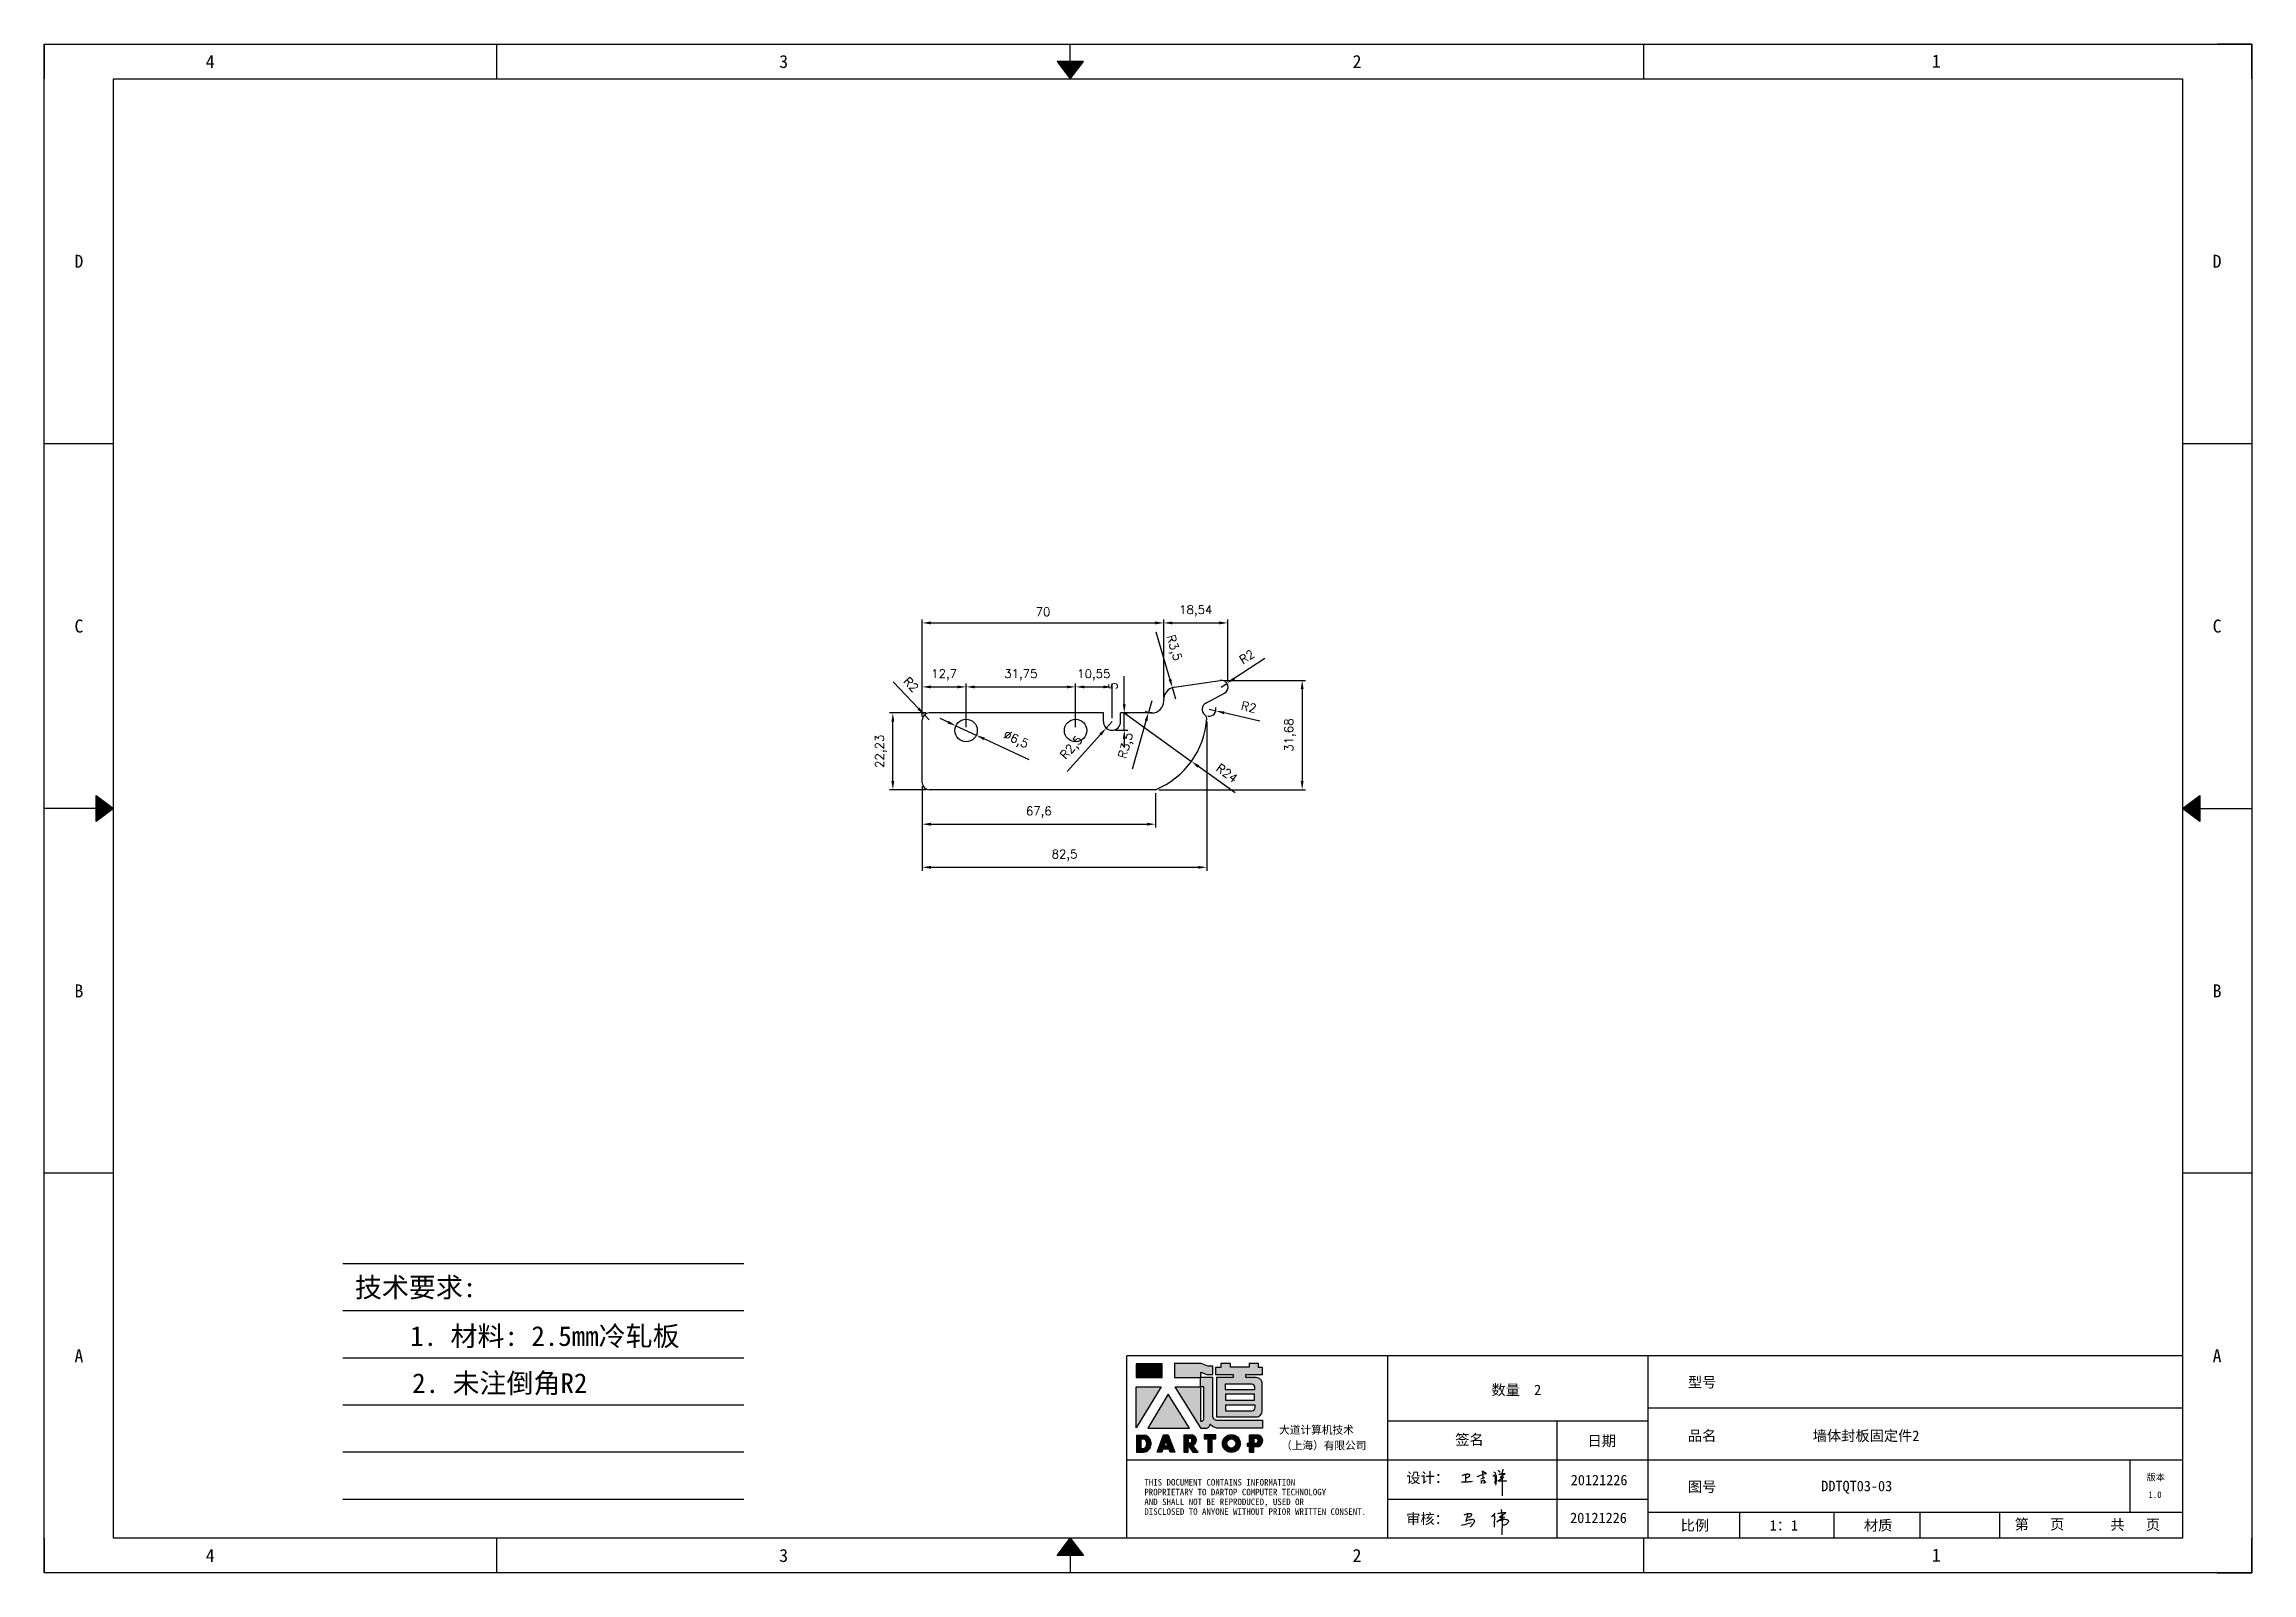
# Model space of a CAD drawing. Header units: millimetres. Extents: x 25928 to 50356, y -44172 to 20163.
# Drawn here: x 40900 to 41540, y -8639 to -8196 of the extents above; entities that cross this region are included whole.
import ezdxf
from ezdxf.enums import TextEntityAlignment as Align

# ---------------------------------------------------------------- set-up
doc = ezdxf.new("R2010")
doc.units = ezdxf.units.MM
doc.linetypes.add('DOT', pattern=[0.25, 0, -0.25])
doc.layers.add('4', color=7, linetype='Continuous')
doc.layers.add('print', color=30, linetype='Continuous')
doc.layers.add('dim', color=2, linetype='Continuous', lineweight=9)
doc.styles.add('Dartop', font='')
doc.styles.add('HZ', font='')
doc.styles.add('hzHT', font='simhei.ttf')
doc.styles.get("Standard").update_dxf_attribs({"font": 'txt', "bigfont": 'gbcbig.shx'})
doc.styles.get('Dartop').set_extended_font_data('FangSong_GB2312')
doc.styles.get('HZ').set_extended_font_data('SimSun')
doc.dimstyles.new('0.5small', dxfattribs={"dimtxt": 2.5, "dimasz": 2.5, "dimexe": 1, "dimexo": 1, "dimgap": 2, "dimtad": 1, "dimtxsty": 'Standard', "dimcen": 2.5, "dimadec": 0, "dimazin": 0, "dimtfac": 1, "dimtmove": 0, "dimatfit": 3, "dimfxl": 0, "dimarcsym": 0})

msp = doc.modelspace()

# ---------------------------------------------------------------- texts
at = {"color": 0}
for s, height, style, p in [('4', 3.777, 'Dartop', (40948.173, -8201.017)), ('3', 3.777, 'Dartop', (41114.361, -8201.017)), ('2', 3.777, 'Dartop', (41280.549, -8201.017)), ('1', 3.777, 'Dartop', (41448.459, -8200.898)), ('D', 3.777, 'Dartop', (40910.11, -8258.931)), ('D', 3.777, 'Dartop', (41529.832, -8258.931)), ('C', 3.777, 'Dartop', (40910.11, -8364.688)), ('C', 3.777, 'Dartop', (41529.832, -8364.688)), ('B', 3.777, 'Dartop', (40910.11, -8470.444)), ('B', 3.777, 'Dartop', (41529.832, -8470.444)), ('A', 3.777, 'Dartop', (40910.11, -8576.2)), ('A', 3.777, 'Dartop', (41529.832, -8576.2)), ('数量  2', 3.0216, 'hzHT', (41326.726, -8586.105)), ('型号', 3.0216, 'hzHT', (41380.579, -8583.886)), ('签名', 3.0216, 'hzHT', (41313.153, -8600.505)), ('日期', 3.0216, 'hzHT', (41351.493, -8600.876)), ('品名', 3.0216, 'hzHT', (41380.579, -8599.398)), ('墙体封板固定件2', 3.0216, 'hzHT', (41428.087, -8599.398)), ('20121226', 3.0216, 'hzHT', (41350.718, -8612.236)), ('图号', 3.0216, 'hzHT', (41380.579, -8614.167)), ('DDTQT03-03', 3.0216, 'hzHT', (41425.387, -8613.97)), ('版本', 1.8885, 'hzHT', (41512.06, -8611.43)), ('1.0', 1.8885, 'Dartop', (41511.833, -8616.477)), ('20121226', 3.0216, 'hzHT', (41350.538, -8623.2)), ('比例', 3.0216, 'hzHT', (41378.472, -8625.38)), ('1：1', 3.0216, 'hzHT', (41404.271, -8625.38)), ('材质', 3.0216, 'hzHT', (41431.597, -8625.38)), ('第   页', 3.0216, 'hzHT', (41478.339, -8625.066)), ('共   页', 3.0216, 'hzHT', (41506.095, -8625.176)), ('4', 3.777, 'Dartop', (40948.173, -8634.114)), ('3', 3.777, 'Dartop', (41114.361, -8634.114)), ('2', 3.777, 'Dartop', (41280.549, -8634.114)), ('1', 3.777, 'Dartop', (41448.459, -8633.994))]:
    msp.add_text(s, height=height, dxfattribs=dict(at, style=style)).set_placement(p, align=Align.MIDDLE_CENTER)
at = {"style": 'HZ'}
for s, p in [('技术要求:', (41007.695, -8556.38)), ('     1. 材料: 2.5mm冷轧板', (41035.412, -8570.502)), ('2. 未注倒角R2       ', (41045.741, -8584.152))]:
    msp.add_text(s, height=5.733, dxfattribs=at).set_placement(p, align=Align.MIDDLE_CENTER)
at = {"color": 0, "style": 'hzHT'}
for s, height, p in [('THIS DOCUMENT CONTAINS INFORMATION', 1.8885, (41218.921, -8613.838)), ('设计：', 3.0216, (41294.849, -8613.094)), ('AND SHALL NOT BE REPRODUCED, USED OR', 1.8885, (41218.921, -8619.503)), ('PROPRIETARY TO DARTOP COMPUTER TECHNOLOGY', 1.8885, (41218.921, -8616.67)), ('DISCLOSED TO ANYONE WITHOUT PRIOR WRITTEN CONSENT.', 1.8885, (41218.921, -8622.336)), ('审核：', 3.0216, (41294.804, -8624.992))]:
    msp.add_text(s, height=height, dxfattribs=at).set_placement(p)
at = {"layer": '4', "color": 0, "style": 'hzHT'}
for s, p in [('大道计算机技术', (41257.98, -8598.838)), ('（上海）有限公司', (41258.55, -8603.354))]:
    msp.add_text(s, height=2.2662, dxfattribs=at).set_placement(p)

# ---------------------------------------------------------------- blocks, each defined once
blk = doc.blocks.new('*U405')
at = {"color": 254, "linetype": 'Continuous', "extrusion": (0, 0, -1)}
for points in [[(-17, 0.333), (-16.812, 0.25), (-17, 0.5)], [(-17, 0.333), (-17.188, 0.25), (-16.812, 0.25)], [(-17, 0.333), (-17, 0.5), (-17.188, 0.25)]]:
    blk.add_solid(points, dxfattribs=at)
blk = doc.blocks.new('*U404')
at = {"color": 254, "linetype": 'Continuous', "extrusion": (0, 0, -1)}
for points in [[(-33.167, 11), (-33, 11), (-33.25, 11.188)], [(-33.167, 11), (-33.25, 11.188), (-33.25, 10.812)], [(-33.167, 11), (-33.25, 10.812), (-33, 11)]]:
    blk.add_solid(points, dxfattribs=at)
blk = doc.blocks.new('*U406')
at = {"color": 254, "linetype": 'Continuous'}
for points in [[(17, 21.667), (17.188, 21.75), (16.812, 21.75)], [(17, 21.667), (16.812, 21.75), (17, 21.5)], [(17, 21.667), (17, 21.5), (17.188, 21.75)]]:
    blk.add_solid(points, dxfattribs=at)
blk = doc.blocks.new('*U403')
at = {"color": 254, "linetype": 'Continuous', "extrusion": (0, 0, -1)}
for points in [[(-0.833, 11), (-0.75, 10.812), (-0.75, 11.188)], [(-0.833, 11), (-0.75, 11.188), (-1, 11)], [(-0.833, 11), (-1, 11), (-0.75, 10.812)]]:
    blk.add_solid(points, dxfattribs=at)
blk = doc.blocks.new('dadao')
for p, q in [((48, 19.2), (44.9, 10.4)), ((44.9, 10.4), (51.2, 10.4)), ((51.2, 10.4), (48, 19.2))]:
    blk.add_line(p, q)
for points in [[(41.8, 121.6), (41.8, 143.7), (-0.4, 143.7), (-0.4, 121.6), (41.8, 121.6)], [(104.8, 122), (104.8, 130.3), (114.1, 126.3), (124.2, 126.3), (124.2, 139.6), (115.9, 139.6), (105.1, 143.9), (61.5, 143.9)], [(61.7, 144), (61.7, 121.3), (103.9, 121.3)], [(113.4, 38.7), (105.1, 38.7), (63, 106.5), (103.9, 106.5), (103.9, 120.9), (103.9, 121.3)], [(109.7, 53.6), (109.7, 106.2), (104.3, 106.2), (104.3, 50.4), (106.6, 50.4)], [(144.6, 94.4), (144.6, 84.8), (192, 84.8), (192, 94.1), (144.9, 94.1)], [(120.2, 45), (119.5, 45), (119.5, 44.6)], [(0, 28), (0, 0), (11.8, 0)], [(0.1, 28), (14, 28)], [(7.1, 21.8), (7.1, 6.1), (12, 6.1)], [(7.1, 21.8), (11.4, 21.8)], [(76.8, 28.2), (76.8, 0), (84.1, 0), (84.1, 11.1), (91.6, -0.1), (100.3, -0.1), (91.7, 11.1)], [(76.8, 28.2), (90.6, 28.2)], [(84, 22.7), (84, 15.3), (87.2, 15.3)], [(84, 22.7), (87.3, 22.7)], [(183.7, 0), (183.7, 9.6), (180.6, 9.6), (180.6, 14.9), (183.8, 14.9), (183.8, 28.1), (196.1, 28.1), (196.5, 28.1)], [(183.7, 0), (190.9, 0), (190.9, 9.6), (198.8, 9.6)], [(194.9, 22.3), (190.8, 22.3), (190.8, 15), (194.4, 15)]]:
    blk.add_lwpolyline(points)
blk.add_lwpolyline([(137.1, 144.2), (137.1, 137.9), (128.3, 137.9), (128.3, 126.5), (157.3, 126.5), (157.3, 121.5), (130.3, 121.5), (130.3, 57.5), (194.4, 57.5, 0.414214), (204.4, 67.5), (204.4, 111.3, 0.414214), (194.4, 121.3), (177.5, 121.3), (177.5, 126.3), (204.7, 126.3), (204.7, 137.7), (198.2, 137.7), (198.2, 143.9), (183.3, 143.9), (183.3, 138), (153, 138), (153, 144.2), (137.1, 144.2)], format="xyb", close=True)
for points in [[(104.8, 122), (123.4, 122), (123.4, 60, 0.414214), (131.4, 52), (204.8, 52), (204.8, 39.1), (131.7, 39.1)], [(144.3, 110.8), (144.3, 101.8), (192.3, 101.8), (192.3, 105.5, 0.414214), (187.3, 110.5), (144.3, 110.5)], [(144.6, 77), (144.6, 67.5), (187.6, 67.5, 0.414214), (192.6, 72.5), (192.6, 76.4), (144.6, 76.4)]]:
    blk.add_lwpolyline(points, format="xyb")
for points in [[(-0.3, 106.2), (40.4, 106.2), (-0.3, 39.7), (-0.3, 106.2)], [(51.7, 94.1), (18.4, 39.3), (86.2, 39.3)], [(43.8, 28.2), (51.8, 28.2), (62.6, -0.1), (55, -0.1), (53.2, 5), (42.9, 5), (41.1, 0), (33.6, 0)], [(110, 28.1), (110, 21.9), (116, 21.9), (116, -0.1), (123.2, -0.1), (123.2, 22), (129.2, 22), (129.2, 28.1), (110, 28.1)]]:
    blk.add_lwpolyline(points, close=True)
for radius in [14.5, 7.44]:
    blk.add_circle((154.2, 14.2), radius)
for centre, radius, start, end in [((99.2, 60.7), 12.6, 305.6399, 325.969), ((111.6, 46.7), 8.19, 282.9811, 347.6627), ((136, 61.7), 22.9, 226.7358, 259.3209), ((8.5, 13.9), 8.49, 294.2143, 69.7177), ((9.6, 14.2), 14.4, 278.6604, 72.3203), ((86.4, 19), 3.8, 282.527, 76.7196), ((88.6, 19.4), 8.95, 290.6073, 77.2124), ((193.7, 18.7), 3.8, 280.9891, 72.5513), ((195.7, 18.6), 9.51, 288.8959, 85.2442)]:
    blk.add_arc(centre, radius, start, end)
blk = doc.blocks.new('h')
for p, q in [((20768.1, -2360.9), (20773, -2359.1)), ((20769.5, -2366.9), (20769.8, -2370.6)), ((20769.8, -2370.6), (20770.9, -2378)), ((20770.9, -2378), (20771.5, -2370.6)), ((20772.4, -2369.3), (20774.9, -2367.8)), ((20773, -2359.1), (20784.1, -2355.2)), ((20773.3, -2331.8), (20775.3, -2338.7)), ((20789.1, -2340.9), (20773.5, -2331.9)), ((20775.3, -2338.7), (20775.6, -2351.2)), ((20775.6, -2351.2), (20775.5, -2357.3)), ((20782.2, -2369.2), (20780, -2377.1)), ((20780, -2377.1), (20788.3, -2371.3)), ((20780.1, -2366.4), (20780.8, -2366.4)), ((20781.9, -2367.4), (20782.2, -2369.2)), ((20845.7, -2343.5), (20848.4, -2353)), ((20848.9, -2370.3), (20847.9, -2424)), ((20848.4, -2353), (20848.9, -2370.3))]:
    blk.add_line(p, q)
for points in [[(20696.6, -2372.4, 0.002073), (20710.6, -2371.9, 0.016137), (20719.6, -2371.3, 0.008314), (20736.9, -2369.3)], [(20699.1, -2348.2, -0.029745), (20704.6, -2345.4, -0.046842), (20708.4, -2344.2, -0.00919), (20714.3, -2343, -0.018517), (20717.2, -2342.5, -0.037841), (20720.3, -2342.4, -0.039541), (20723.2, -2342.8, -0.149785), (20726, -2344.3, -0.204935), (20726.9, -2346.6, -0.074872), (20726.5, -2348.3, -0.061615), (20725.6, -2350.3, -0.034204), (20723.8, -2352.6, -0.045776), (20722.3, -2354.1, -0.054985), (20720.4, -2355.3, -0.036348), (20717.3, -2356.5, -0.067752), (20715.7, -2356.8, -0.043553), (20713.2, -2356.7)], [(20755, -2351.9, -0.024077), (20759.9, -2350.1, -0.013147), (20768.7, -2346.5, -0.00522), (20775.4, -2344.1, -0.018517), (20777.3, -2343.4, -0.008274), (20786.3, -2341, -0.039541), (20788.3, -2340.8, -0.079216), (20789.4, -2341, -0.204935)], [(20813.5, -2350.1, 0.007348), (20815.9, -2348.7, 0.008421), (20818, -2347.3, 0.009459), (20819.7, -2346.2, -0.016325), (20820.7, -2345.5, -0.173771), (20821.8, -2345.3, -0.085159), (20823.9, -2346, -0.125883), (20826, -2347.9, -0.160659), (20826.6, -2350.1, -0.010447), (20826.5, -2352.3, -0.008247), (20826.2, -2355.1, -0.002698), (20825.3, -2374, 0.001562), (20823.9, -2383.7, 0.016137)], [(20816.8, -2335, -0.053561), (20819.6, -2336.1, -0.075272), (20821.3, -2337.3, -0.005295), (20822.5, -2338.5, -0.009337), (20823.1, -2339.1, -0.026146), (20823.7, -2339.8, -0.016644), (20824.5, -2340.9)], [(20832.1, -2329.2, -0.053561), (20834.9, -2330.3, -0.075272), (20836.7, -2331.5, -0.005295), (20837.8, -2332.6, -0.009337), (20838.5, -2333.3, -0.026146), (20839, -2334, -0.016644), (20839.8, -2335.1)], [(20836, -2343.7, -0.02797), (20842.1, -2342.6, -0.048868), (20845.6, -2342.2, -0.00919), (20851.1, -2341.4, -0.018517), (20853.9, -2341.1, -0.037841), (20856.7, -2341.2, -0.039541), (20859.4, -2341.6, -0.018282), (20840.6, -2354.7, -0.000937)], [(20847.6, -2340.2, 0.021784), (20849.6, -2335.9, 0.028296), (20850.8, -2332.4, 0.008136), (20851.9, -2328.2, 0.028913), (20852.2, -2327, 0.08193), (20852.1, -2325.9, 0.075058), (20851.7, -2324.7, 0.275043)]]:
    blk.add_lwpolyline(points, format="xyb")
for points in [[(20711.3, -2343.5), (20711.3, -2343.5), (20711.5, -2355.8), (20710.7, -2368), (20710.6, -2371.9)], [(20821.5, -2350.6), (20822.4, -2359.2), (20822.2, -2364.9), (20821.7, -2369), (20821.3, -2376.3), (20823.6, -2368.5), (20827.2, -2366.3), (20829.5, -2366.3)], [(20840.6, -2354.7), (20850, -2354.7), (20855, -2354.3), (20845.9, -2361.1), (20840.5, -2364), (20833, -2367.5), (20863.2, -2367.4), (20865.9, -2367.3)]]:
    blk.add_lwpolyline(points)
for centre, radius, start, end in [((20773.7, -2371.2), 2.3, 121.9907, 163.60158), ((20787.5, -2406), 40.3, 100.61827, 108.24823), ((20780.8, -2367.6), 1.15, 9.4675, 90)]:
    blk.add_arc(centre, radius, start, end)
blk = doc.blocks.new('*D502')
at = {"layer": 'Defpoints', "color": 0}
for p in [(41237.04, -8391.43), (41154.54, -8410.11), (41237.04, -8434.61)]:
    blk.add_point(p, dxfattribs=at)
at = {"layer": 'dim', "color": 0, "lineweight": -2}
for p, q in [((41237.04, -8392.43), (41237.04, -8435.61)), ((41154.54, -8411.11), (41154.54, -8435.61)), ((41157.04, -8434.61), (41234.54, -8434.61))]:
    blk.add_line(p, q, dxfattribs=at)
at = {"layer": 'dim', "color": 0}
for points in [[(41157.04, -8434.2), (41157.04, -8435.03), (41154.54, -8434.61)], [(41234.54, -8434.2), (41234.54, -8435.03), (41237.04, -8434.61)]]:
    blk.add_solid(points, dxfattribs=at)
at = {"layer": 'dim', "color": 0, "insert": (41195.79, -8431.16), "char_height": 2.5, "attachment_point": 5}
blk.add_mtext('82,5', dxfattribs=at)
blk = doc.blocks.new('*D503')
at = {"layer": 'Defpoints', "color": 0}
for p in [(41164.29, -8393.59), (41170.19, -8396.32)]:
    blk.add_point(p, dxfattribs=at)
at = {"layer": 'dim', "color": 0, "lineweight": -2}
for p, q in [((41162.02, -8392.54), (41159.75, -8391.49)), ((41164.29, -8393.59), (41170.19, -8396.32)), ((41185.54, -8403.43), (41172.46, -8397.37))]:
    blk.add_line(p, q, dxfattribs=at)
at = {"layer": 'dim', "color": 0}
for points in [[(41162.2, -8392.16), (41161.85, -8392.92), (41164.29, -8393.59)], [(41172.63, -8396.99), (41172.28, -8397.75), (41170.19, -8396.32)]]:
    blk.add_solid(points, dxfattribs=at)
at = {"layer": 'dim', "color": 0, "insert": (41181.59, -8397.79), "char_height": 2.5, "attachment_point": 5, "rotation": 335.16241}
blk.add_mtext('∅6,5', dxfattribs=at)
blk = doc.blocks.new('*D504')
at = {"layer": 'Defpoints', "color": 0}
for p in [(41146.01, -8389.88), (41156.54, -8389.88), (41156.54, -8412.11)]:
    blk.add_point(p, dxfattribs=at)
at = {"layer": 'dim', "color": 0, "lineweight": -2}
for p, q in [((41155.54, -8389.88), (41145.01, -8389.88)), ((41146.01, -8409.61), (41146.01, -8392.38)), ((41155.54, -8412.11), (41145.01, -8412.11))]:
    blk.add_line(p, q, dxfattribs=at)
at = {"layer": 'dim', "color": 0}
for points in [[(41145.6, -8392.38), (41146.43, -8392.38), (41146.01, -8389.88)], [(41145.6, -8409.61), (41146.43, -8409.61), (41146.01, -8412.11)]]:
    blk.add_solid(points, dxfattribs=at)
at = {"layer": 'dim', "color": 0, "insert": (41142.55, -8400.99), "char_height": 2.5, "attachment_point": 5, "rotation": 90}
blk.add_mtext('22,23', dxfattribs=at)
blk = doc.blocks.new('*D425')
at = {"layer": 'Defpoints', "color": 0}
for p in [(41213.09, -8389.88), (41232.56, -8403.91)]:
    blk.add_point(p, dxfattribs=at)
at = {"layer": 'dim', "color": 0, "lineweight": -2}
for p, q in [((41213.09, -8389.88), (41232.56, -8403.91)), ((41245.27, -8413.07), (41234.59, -8405.37))]:
    blk.add_line(p, q, dxfattribs=at)
at = {"layer": 'dim', "color": 0}
blk.add_solid([(41234.83, -8405.03), (41234.34, -8405.71), (41232.56, -8403.91)], dxfattribs=at)
at = {"layer": 'dim', "color": 0, "insert": (41242.84, -8407.31), "char_height": 2.5, "attachment_point": 5, "rotation": 324.21758}
blk.add_mtext('R24', dxfattribs=at)
blk = doc.blocks.new('*D426')
at = {"layer": 'Defpoints', "color": 0}
for p in [(41155.17, -8390.42), (41156.54, -8391.88)]:
    blk.add_point(p, dxfattribs=at)
at = {"layer": 'dim', "color": 0, "lineweight": -2}
for p, q in [((41146.13, -8380.85), (41153.45, -8388.6)), ((41156.54, -8391.88), (41155.17, -8390.42))]:
    blk.add_line(p, q, dxfattribs=at)
at = {"layer": 'dim', "color": 0}
blk.add_solid([(41153.75, -8388.32), (41153.15, -8388.89), (41155.17, -8390.42)], dxfattribs=at)
at = {"layer": 'dim', "color": 0, "insert": (41151.29, -8381.59), "char_height": 2.5, "attachment_point": 5, "rotation": 313.35848}
blk.add_mtext('R2', dxfattribs=at)
blk = doc.blocks.new('*D505')
at = {"layer": 'Defpoints', "color": 0}
for p in [(41167.24, -8382.32), (41154.54, -8391.88), (41167.24, -8394.96)]:
    blk.add_point(p, dxfattribs=at)
at = {"layer": 'dim', "color": 0, "lineweight": -2}
for p, q in [((41154.54, -8390.88), (41154.54, -8381.32)), ((41167.24, -8393.96), (41167.24, -8381.32)), ((41157.04, -8382.32), (41164.74, -8382.32))]:
    blk.add_line(p, q, dxfattribs=at)
at = {"layer": 'dim', "color": 0}
for points in [[(41157.04, -8381.91), (41157.04, -8382.74), (41154.54, -8382.32)], [(41164.74, -8381.91), (41164.74, -8382.74), (41167.24, -8382.32)]]:
    blk.add_solid(points, dxfattribs=at)
at = {"layer": 'dim', "color": 0, "insert": (41160.89, -8378.86), "char_height": 2.5, "attachment_point": 5}
blk.add_mtext('12,7', dxfattribs=at)
blk = doc.blocks.new('*D506')
at = {"layer": 'Defpoints', "color": 0}
for p in [(41198.99, -8382.32), (41167.24, -8394.96), (41198.99, -8394.96)]:
    blk.add_point(p, dxfattribs=at)
at = {"layer": 'dim', "color": 0, "lineweight": -2}
for p, q in [((41167.24, -8393.96), (41167.24, -8381.32)), ((41198.99, -8393.96), (41198.99, -8381.32)), ((41169.74, -8382.32), (41196.49, -8382.32))]:
    blk.add_line(p, q, dxfattribs=at)
at = {"layer": 'dim', "color": 0}
for points in [[(41169.74, -8381.91), (41169.74, -8382.74), (41167.24, -8382.32)], [(41196.49, -8381.91), (41196.49, -8382.74), (41198.99, -8382.32)]]:
    blk.add_solid(points, dxfattribs=at)
at = {"layer": 'dim', "color": 0, "insert": (41183.12, -8378.86), "char_height": 2.5, "attachment_point": 5}
blk.add_mtext('31,75', dxfattribs=at)
blk = doc.blocks.new('*D507')
at = {"layer": 'Defpoints', "color": 0}
for p in [(41209.54, -8382.32), (41198.99, -8394.96), (41209.54, -8392.38)]:
    blk.add_point(p, dxfattribs=at)
at = {"layer": 'dim', "color": 0, "lineweight": -2}
for p, q in [((41198.99, -8393.96), (41198.99, -8381.32)), ((41209.54, -8391.38), (41209.54, -8381.32)), ((41201.49, -8382.32), (41207.04, -8382.32))]:
    blk.add_line(p, q, dxfattribs=at)
at = {"layer": 'dim', "color": 0}
for points in [[(41201.49, -8381.91), (41201.49, -8382.74), (41198.99, -8382.32)], [(41207.04, -8381.91), (41207.04, -8382.74), (41209.54, -8382.32)]]:
    blk.add_solid(points, dxfattribs=at)
at = {"layer": 'dim', "color": 0, "insert": (41204.27, -8378.86), "char_height": 2.5, "attachment_point": 5}
blk.add_mtext('10,55', dxfattribs=at)
blk = doc.blocks.new('*D508')
at = {"layer": 'Defpoints', "color": 0}
for p in [(41207.87, -8394.24), (41209.54, -8392.38)]:
    blk.add_point(p, dxfattribs=at)
at = {"layer": 'dim', "color": 0, "lineweight": -2}
for p, q in [((41209.54, -8392.38), (41207.87, -8394.24)), ((41196.59, -8406.84), (41206.2, -8396.1))]:
    blk.add_line(p, q, dxfattribs=at)
at = {"layer": 'dim', "color": 0}
blk.add_solid([(41205.89, -8395.82), (41206.52, -8396.38), (41207.87, -8394.24)], dxfattribs=at)
at = {"layer": 'dim', "color": 0, "insert": (41197.99, -8400.09), "char_height": 2.5, "attachment_point": 5, "rotation": 48.156}
blk.add_mtext('R2,5', dxfattribs=at)
blk = doc.blocks.new('*D509')
at = {"layer": 'Defpoints', "color": 0}
for p in [(41209.54, -8394.88), (41212.04, -8389.88), (41213.09, -8389.88)]:
    blk.add_point(p, dxfattribs=at)
at = {"layer": 'dim', "color": 0, "lineweight": -2}
for p, q in [((41213.09, -8387.38), (41213.09, -8379.21)), ((41210.54, -8394.88), (41214.09, -8394.88)), ((41213.04, -8389.88), (41214.09, -8389.88)), ((41213.09, -8394.88), (41213.09, -8389.88)), ((41213.09, -8397.38), (41213.09, -8399.88))]:
    blk.add_line(p, q, dxfattribs=at)
at = {"layer": 'dim', "color": 0}
for points in [[(41212.67, -8387.38), (41213.51, -8387.38), (41213.09, -8389.88)], [(41212.67, -8397.38), (41213.51, -8397.38), (41213.09, -8394.88)]]:
    blk.add_solid(points, dxfattribs=at)
at = {"layer": 'dim', "color": 0, "insert": (41209.84, -8382.04), "char_height": 2.5, "attachment_point": 5, "rotation": 90}
blk.add_mtext('5', dxfattribs=at)
blk = doc.blocks.new('*D427')
at = {"layer": 'Defpoints', "color": 0}
for p in [(41221.04, -8386.38), (41220.09, -8389.75)]:
    blk.add_point(p, dxfattribs=at)
at = {"layer": 'dim', "color": 0, "lineweight": -2}
for p, q in [((41221.04, -8386.38), (41220.09, -8389.75)), ((41215.52, -8406.03), (41219.42, -8392.15))]:
    blk.add_line(p, q, dxfattribs=at)
blk.add_arc((41221.04, -8386.38), 3.5, 237.95687, 270, dxfattribs=at)
at = {"layer": 'dim', "color": 0}
blk.add_solid([(41219.02, -8392.04), (41219.82, -8392.27), (41220.09, -8389.75)], dxfattribs=at)
at = {"layer": 'dim', "color": 0, "insert": (41213.8, -8399.36), "char_height": 2.5, "attachment_point": 5, "rotation": 74.32709}
blk.add_mtext('R3,5', dxfattribs=at)
blk = doc.blocks.new('*D428')
at = {"layer": 'Defpoints', "color": 0}
for p in [(41227.05, -8382.53), (41228.04, -8385.89)]:
    blk.add_point(p, dxfattribs=at)
at = {"layer": 'dim', "color": 0, "lineweight": -2}
for p, q in [((41222.25, -8366.31), (41226.34, -8380.14)), ((41228.04, -8385.89), (41227.05, -8382.53))]:
    blk.add_line(p, q, dxfattribs=at)
at = {"layer": 'dim', "color": 0}
blk.add_solid([(41226.74, -8380.02), (41225.94, -8380.25), (41227.05, -8382.53)], dxfattribs=at)
at = {"layer": 'dim', "color": 0, "insert": (41227.26, -8371.04), "char_height": 2.5, "attachment_point": 5, "rotation": 286.47429}
blk.add_mtext('R3,5', dxfattribs=at)
blk = doc.blocks.new('*D429')
at = {"layer": 'Defpoints', "color": 0}
for p in [(41242.85, -8381.3), (41241.18, -8382.4)]:
    blk.add_point(p, dxfattribs=at)
at = {"layer": 'dim', "color": 0, "lineweight": -2}
for p, q in [((41253.83, -8374.04), (41244.93, -8379.92)), ((41241.18, -8382.4), (41242.85, -8381.3))]:
    blk.add_line(p, q, dxfattribs=at)
at = {"layer": 'dim', "color": 0}
blk.add_solid([(41244.7, -8379.57), (41245.16, -8380.27), (41242.85, -8381.3)], dxfattribs=at)
at = {"layer": 'dim', "color": 0, "insert": (41248.63, -8373.58), "char_height": 2.5, "attachment_point": 5, "rotation": 33.46532}
blk.add_mtext('R2', dxfattribs=at)
blk = doc.blocks.new('*D430')
at = {"layer": 'Defpoints', "color": 0}
for p in [(41237.66, -8388.81), (41239.61, -8389.26)]:
    blk.add_point(p, dxfattribs=at)
at = {"layer": 'dim', "color": 0, "lineweight": -2}
for p, q in [((41237.66, -8388.81), (41239.61, -8389.26)), ((41252.43, -8392.24), (41242.04, -8389.83))]:
    blk.add_line(p, q, dxfattribs=at)
blk.add_arc((41237.66, -8388.81), 2, 258.65647, 15.57803, dxfattribs=at)
at = {"layer": 'dim', "color": 0}
blk.add_solid([(41242.14, -8389.42), (41241.95, -8390.23), (41239.61, -8389.26)], dxfattribs=at)
at = {"layer": 'dim', "color": 0, "insert": (41249.19, -8388.15), "char_height": 2.5, "attachment_point": 5, "rotation": 346.93014}
blk.add_mtext('R2', dxfattribs=at)
blk = doc.blocks.new('*D510')
at = {"layer": 'Defpoints', "color": 0}
for p in [(41240.88, -8380.42), (41222.14, -8412.11), (41264.65, -8412.11)]:
    blk.add_point(p, dxfattribs=at)
at = {"layer": 'dim', "color": 0, "lineweight": -2}
for p, q in [((41241.88, -8380.42), (41265.65, -8380.42)), ((41264.65, -8382.92), (41264.65, -8409.61)), ((41223.14, -8412.11), (41265.65, -8412.11))]:
    blk.add_line(p, q, dxfattribs=at)
at = {"layer": 'dim', "color": 0}
for points in [[(41264.24, -8382.92), (41265.07, -8382.92), (41264.65, -8380.42)], [(41264.24, -8409.61), (41265.07, -8409.61), (41264.65, -8412.11)]]:
    blk.add_solid(points, dxfattribs=at)
at = {"layer": 'dim', "color": 0, "insert": (41261.19, -8396.27), "char_height": 2.5, "attachment_point": 5, "rotation": 90}
blk.add_mtext('31,68', dxfattribs=at)
blk = doc.blocks.new('*D511')
at = {"layer": 'Defpoints', "color": 0}
for p in [(41243.08, -8363.77), (41243.08, -8381.77), (41224.54, -8385.89)]:
    blk.add_point(p, dxfattribs=at)
at = {"layer": 'dim', "color": 0, "lineweight": -2}
for p, q in [((41224.54, -8384.89), (41224.54, -8362.77)), ((41243.08, -8380.77), (41243.08, -8362.77)), ((41227.04, -8363.77), (41240.58, -8363.77))]:
    blk.add_line(p, q, dxfattribs=at)
at = {"layer": 'dim', "color": 0}
for points in [[(41227.04, -8363.35), (41227.04, -8364.19), (41224.54, -8363.77)], [(41240.58, -8363.35), (41240.58, -8364.19), (41243.08, -8363.77)]]:
    blk.add_solid(points, dxfattribs=at)
at = {"layer": 'dim', "color": 0, "insert": (41233.81, -8360.31), "char_height": 2.5, "attachment_point": 5}
blk.add_mtext('18,54', dxfattribs=at)
blk = doc.blocks.new('*D540')
at = {"layer": 'Defpoints', "color": 0}
for p in [(41224.54, -8363.77), (41224.54, -8386.38), (41154.54, -8391.88)]:
    blk.add_point(p, dxfattribs=at)
at = {"layer": 'dim', "color": 0, "lineweight": -2}
for p, q in [((41154.54, -8390.88), (41154.54, -8362.77)), ((41224.54, -8385.38), (41224.54, -8362.77)), ((41157.04, -8363.77), (41222.04, -8363.77))]:
    blk.add_line(p, q, dxfattribs=at)
at = {"layer": 'dim', "color": 0}
for points in [[(41157.04, -8363.35), (41157.04, -8364.19), (41154.54, -8363.77)], [(41222.04, -8363.35), (41222.04, -8364.19), (41224.54, -8363.77)]]:
    blk.add_solid(points, dxfattribs=at)
at = {"layer": 'dim', "color": 0, "insert": (41189.54, -8360.52), "char_height": 2.5, "attachment_point": 5}
blk.add_mtext('70', dxfattribs=at)
blk = doc.blocks.new('*D541')
at = {"layer": 'Defpoints', "color": 0}
for p in [(41154.54, -8410.11), (41222.14, -8412.11), (41222.14, -8422.12)]:
    blk.add_point(p, dxfattribs=at)
at = {"layer": 'dim', "color": 0, "lineweight": -2}
for p, q in [((41154.54, -8411.11), (41154.54, -8423.12)), ((41222.14, -8413.11), (41222.14, -8423.12)), ((41157.04, -8422.12), (41219.64, -8422.12))]:
    blk.add_line(p, q, dxfattribs=at)
at = {"layer": 'dim', "color": 0}
for points in [[(41157.04, -8421.7), (41157.04, -8422.53), (41154.54, -8422.12)], [(41219.64, -8421.7), (41219.64, -8422.53), (41222.14, -8422.12)]]:
    blk.add_solid(points, dxfattribs=at)
at = {"layer": 'dim', "color": 0, "insert": (41188.34, -8418.66), "char_height": 2.5, "attachment_point": 5}
blk.add_mtext('67,6', dxfattribs=at)

# ---------------------------------------------------------------- dimensions: what is measured, and where the dimension line sits
at = {"layer": 'dim'}
for base, p1, p2, picture, middle in [((41224.54, -8363.769), (41154.54, -8391.876), (41224.54, -8386.376), '*D540', (41189.54, -8360.519)), ((41243.076, -8363.769), (41224.54, -8385.89), (41243.076, -8381.774), '*D511', (41233.808, -8360.311)), ((41198.99, -8382.322), (41167.24, -8394.956), (41198.99, -8394.956), '*D506', (41183.115, -8378.864)), ((41222.136, -8422.118), (41154.54, -8410.106), (41222.136, -8412.106), '*D541', (41188.338, -8418.66))]:
    dim = msp.add_linear_dim(base=base, p1=p1, p2=p2, dimstyle='0.5small', override={"dimpost": '\\X'}, dxfattribs=at)
    dim.commit()
    dim.dimension.update_dxf_attribs({"geometry": picture, "text_midpoint": middle})
for center, mpoint, picture, middle in [((41228.04, -8385.89), (41227.048, -8382.533), '*D428', (41227.256, -8371.044)), ((41241.177, -8382.402), (41242.846, -8381.299), '*D429', (41248.631, -8373.579)), ((41156.54, -8391.876), (41155.167, -8390.421), '*D426', (41151.294, -8381.586)), ((41221.04, -8386.376), (41220.095, -8389.745), '*D427', (41213.804, -8399.362)), ((41237.661, -8388.811), (41239.609, -8389.263), '*D430', (41249.192, -8388.152)), ((41209.54, -8392.376), (41207.873, -8394.238), '*D508', (41197.986, -8400.094)), ((41213.09, -8389.876), (41232.56, -8403.909), '*D425', (41242.843, -8407.314))]:
    dim = msp.add_radius_dim(center=center, mpoint=mpoint, dimstyle='0.5small', override={"dimpost": '\\X'}, dxfattribs=at)
    dim.commit()
    dim.dimension.update_dxf_attribs({"geometry": picture, "text_midpoint": middle})
for base, p1, p2, picture, middle in [((41167.24, -8382.322), (41154.54, -8391.876), (41167.24, -8394.956), '*D505', (41160.89, -8382.322)), ((41209.54, -8382.322), (41198.99, -8394.956), (41209.54, -8392.376), '*D507', (41204.265, -8382.322)), ((41237.04, -8434.613), (41154.54, -8410.106), (41237.04, -8391.43), '*D502', (41195.79, -8434.613))]:
    dim = msp.add_linear_dim(base=base, p1=p1, p2=p2, dimstyle='0.5small', override={"dimpost": '\\X'}, dxfattribs=at)
    dim.commit()
    dim.dimension.update_dxf_attribs({"geometry": picture, "text_midpoint": middle, "dimtype": 160})
for base, p1, p2, picture, middle in [((41213.09, -8389.876), (41209.54, -8394.876), (41212.04, -8389.876), '*D509', (41209.84, -8382.042)), ((41264.652, -8412.106), (41240.881, -8380.424), (41222.136, -8412.106), '*D510', (41261.194, -8396.265)), ((41146.013, -8389.876), (41156.54, -8412.106), (41156.54, -8389.876), '*D504', (41142.555, -8400.991))]:
    dim = msp.add_linear_dim(base=base, p1=p1, p2=p2, angle=90, dimstyle='0.5small', override={"dimpost": '\\X'}, dxfattribs=at)
    dim.commit()
    dim.dimension.update_dxf_attribs({"geometry": picture, "text_midpoint": middle})
dim = msp.add_diameter_dim_2p(p1=(41164.291, -8393.59), p2=(41170.19, -8396.321), dimstyle='0.5small', override={"dimpost": '\\X'}, dxfattribs=at)
dim.commit()
dim.dimension.update_dxf_attribs({"geometry": '*D503', "text_midpoint": (41181.587, -8397.785)})

# ---------------------------------------------------------------- hatches: boundary and pattern name
for points in [[(41224.063, -8578.539), (41216.529, -8578.539), (41216.529, -8582.475), (41224.063, -8582.475)], [(41223.82, -8585.229), (41216.549, -8585.229), (41216.549, -8597.101)], [(41225.836, -8587.383), (41219.892, -8597.18), (41231.995, -8597.18)], [(41239.68, -8599.184), (41236.24, -8599.184), (41236.24, -8600.275), (41237.313, -8600.275), (41237.313, -8604.208), (41238.598, -8604.208), (41238.598, -8600.273), (41239.68, -8600.273)]]:
    msp.add_hatch(color=0).paths.add_polyline_path(points)
h = msp.add_hatch(color=0)
h.paths.add_polyline_path([(41235.321, -8580.931), (41236.984, -8581.649), (41238.781, -8581.649), (41238.781, -8579.27), (41237.298, -8579.27), (41235.366, -8578.507), (41227.622, -8578.507), (41227.622, -8582.531), (41235.157, -8582.531), (41235.157, -8582.612), (41235.157, -8585.184), (41227.851, -8585.184), (41235.366, -8597.278), (41236.854, -8597.278, 0.2793748), (41237.94, -8596.222), (41237.94, -8596.166), (41238.071, -8596.166, 0.1431454), (41240.12, -8597.208), (41253.178, -8597.208), (41253.178, -8594.915), (41240.064, -8594.915, -0.4142136), (41238.636, -8593.486), (41238.636, -8582.404), (41235.321, -8582.404)])
h.paths.add_polyline_path([(41235.233, -8585.235), (41236.19, -8585.235), (41236.19, -8594.622, -0.0889357), (41235.635, -8595.193), (41235.229, -8595.193)], flags=16)
h = msp.add_hatch(color=0)
h.paths.add_polyline_path([(41253.156, -8579.603), (41251.994, -8579.603), (41251.994, -8578.498), (41249.338, -8578.498), (41249.338, -8579.548), (41243.916, -8579.548), (41243.916, -8578.443), (41241.077, -8578.443), (41241.077, -8579.568), (41239.508, -8579.568), (41239.508, -8581.606), (41244.686, -8581.606), (41244.686, -8582.507), (41239.861, -8582.507), (41239.861, -8593.917), (41251.315, -8593.917, 0.4142136), (41253.1, -8592.132), (41253.1, -8584.318, 0.4142136), (41251.315, -8582.532), (41248.287, -8582.532), (41248.287, -8581.648), (41253.156, -8581.648)])
h.paths.add_polyline_path([(41250.05, -8584.467, -0.4142136), (41250.943, -8585.359), (41250.943, -8586.014), (41242.367, -8586.014), (41242.367, -8584.467)], flags=16)
h.paths.add_polyline_path([(41250.887, -8587.396), (41250.887, -8589.054), (41242.423, -8589.054), (41242.423, -8587.396)], flags=16)
h.paths.add_polyline_path([(41250.998, -8590.546), (41250.998, -8591.256, -0.4142136), (41250.105, -8592.149), (41242.423, -8592.149), (41242.423, -8590.546)], flags=16)
h = msp.add_hatch(color=0)
h.paths.add_polyline_path([(41219.097, -8599.202), (41216.603, -8599.202), (41216.603, -8604.193), (41218.703, -8604.193, 0.7930159)])
h.paths.add_polyline_path([(41218.74, -8603.1), (41217.868, -8603.1), (41217.868, -8600.295), (41218.644, -8600.295, -0.6713609)], flags=16)
h = msp.add_hatch(color=0)
h.paths.add_polyline_path([(41225.854, -8599.161), (41224.431, -8599.161), (41222.6, -8604.198), (41223.949, -8604.198), (41224.266, -8603.305), (41226.093, -8603.305), (41226.417, -8604.209), (41227.776, -8604.209)])
h.paths.add_polyline_path([(41225.744, -8602.343), (41224.612, -8602.343), (41225.167, -8600.76)], flags=16)
h = msp.add_hatch(color=0)
h.paths.add_polyline_path([(41232.774, -8599.164), (41230.321, -8599.164), (41230.321, -8604.201), (41231.617, -8604.201), (41231.617, -8602.204), (41232.95, -8604.219), (41234.516, -8604.219), (41232.983, -8602.217, 0.7440549)])
h.paths.add_polyline_path([(41231.605, -8601.459), (41231.605, -8600.136), (41232.185, -8600.136, -0.796809), (41232.176, -8601.459)], flags=16)
h = msp.add_hatch(color=0)
h.paths.add_polyline_path([(41241.55, -8601.665, 1), (41246.721, -8601.665, 1)])
h.paths.add_polyline_path([(41245.464, -8601.665, -1), (41242.807, -8601.665, -1)], flags=16)
h = msp.add_hatch(color=0)
h.paths.add_polyline_path([(41251.681, -8599.176), (41251.607, -8599.176), (41249.42, -8599.176), (41249.42, -8601.527), (41248.84, -8601.527), (41248.84, -8602.481), (41249.411, -8602.481), (41249.411, -8604.192), (41250.688, -8604.192), (41250.688, -8602.474), (41252.09, -8602.474, 0.8123038)])
h.paths.add_polyline_path([(41250.669, -8601.52), (41250.669, -8600.206), (41251.395, -8600.206, -0.7782134), (41251.321, -8601.52)], flags=16)

# ---------------------------------------------------------------- linework, layer by layer
at = {"color": 0, "linetype": 'DOT'}
for p, q in [((40900.038, -8195.981), (41529.832, -8195.981)), ((40900.038, -8629.078), (40900.038, -8206.053)), ((41539.904, -8206.053), (41539.904, -8629.078)), ((41529.832, -8639.15), (40900.038, -8639.15))]:
    msp.add_line(p, q, dxfattribs=at)
at = {"color": 0}
for p, q in [((40900.038, -8195.981), (40900.038, -8206.053)), ((41031.267, -8206.053), (41031.267, -8195.981)), ((41197.455, -8201.017), (41197.455, -8195.981)), ((41363.643, -8206.053), (41363.643, -8195.981)), ((41539.904, -8195.981), (41529.832, -8195.981)), ((41539.904, -8206.053), (41539.904, -8195.981)), ((40920.182, -8629.078), (40920.182, -8206.053)), ((40920.182, -8206.053), (41519.76, -8206.053)), ((41519.76, -8206.053), (41519.76, -8629.078)), ((40920.182, -8311.81), (40900.038, -8311.81)), ((41539.904, -8311.81), (41519.76, -8311.81)), ((40915.146, -8417.566), (40900.038, -8417.566)), ((41524.796, -8417.566), (41539.904, -8417.566)), ((40920.182, -8523.322), (40900.038, -8523.322)), ((41539.904, -8523.322), (41519.76, -8523.322)), ((41519.76, -8576.2), (41213.822, -8576.2)), ((41213.822, -8629.078), (41213.822, -8576.2)), ((41289.362, -8576.2), (41289.362, -8629.078)), ((41364.902, -8629.078), (41364.902, -8576.2)), ((41364.902, -8591.308), (41519.76, -8591.308)), ((41289.362, -8595.085), (41364.902, -8595.085)), ((41338.463, -8595.085), (41338.463, -8629.078)), ((41213.822, -8606.416), (41289.362, -8606.416)), ((41289.362, -8606.416), (41519.76, -8606.416)), ((41504.652, -8621.524), (41504.652, -8606.416)), ((41289.362, -8617.747), (41364.902, -8617.747)), ((41364.902, -8621.524), (41519.76, -8621.524)), ((41391.479, -8629.078), (41391.479, -8621.524)), ((41418.868, -8629.078), (41418.868, -8621.524)), ((41443.768, -8629.078), (41443.768, -8621.524)), ((41466.881, -8629.078), (41466.881, -8621.524)), ((40900.038, -8629.078), (40900.038, -8639.15)), ((41519.76, -8629.078), (40920.182, -8629.078)), ((41031.267, -8639.15), (41031.267, -8629.078)), ((41363.643, -8639.15), (41363.643, -8629.078)), ((41539.904, -8639.15), (41539.904, -8629.078)), ((41197.455, -8634.114), (41197.455, -8639.15)), ((41529.832, -8639.15), (41539.904, -8639.15))]:
    msp.add_line(p, q, dxfattribs=at)
for p, q in [((41227.521, -8382.428), (41240.881, -8380.424)), ((41224.54, -8386.376), (41224.54, -8385.89)), ((41236.72, -8387.046), (41242.119, -8384.167)), ((41154.54, -8410.106), (41154.54, -8391.876)), ((41207.04, -8389.876), (41156.54, -8389.876)), ((41207.04, -8392.376), (41207.04, -8389.876)), ((41212.04, -8392.376), (41212.04, -8389.876)), ((41221.04, -8389.876), (41212.04, -8389.876)), ((41222.136, -8412.106), (41156.54, -8412.106)), ((41321.803, -8623.911), (41321.061, -8624.313)), ((41322.338, -8623.626), (41321.803, -8623.911)), ((41321.834, -8623.025), (41322.778, -8623.025)), ((41323.281, -8622.98), (41322.338, -8623.626)), ((41322.372, -8620.785), (41322.588, -8622.596)), ((41322.624, -8623.933), (41322.544, -8628.092)), ((41322.588, -8622.596), (41322.624, -8623.933)), ((41322.778, -8623.025), (41323.281, -8622.98))]:
    msp.add_line(p, q)
for points in [[(41197.455, -8206.053), (41201.232, -8201.017), (41193.678, -8201.017), (41197.455, -8206.053)], [(40920.182, -8417.566), (40915.146, -8421.343), (40915.146, -8413.789), (40920.182, -8417.566)], [(41519.76, -8417.566), (41524.796, -8413.789), (41524.796, -8421.343), (41519.76, -8417.566)], [(41197.455, -8629.078), (41201.232, -8634.114), (41193.678, -8634.114), (41197.455, -8629.078)]]:
    msp.add_lwpolyline(points, close=True, dxfattribs=at)
for points in [[(41311.628, -8622.372, -0.029745), (41312.06, -8622.156, -0.0468422), (41312.352, -8622.062, -0.0091902), (41312.808, -8621.97, -0.0185172), (41313.037, -8621.937, -0.0378406), (41313.273, -8621.929, -0.0395413), (41313.497, -8621.957, -0.1497852), (41313.716, -8622.077, -0.2049352), (41313.784, -8622.25, -0.0748717), (41313.758, -8622.387, -0.0616146), (41313.684, -8622.538, -0.0342039), (41313.548, -8622.717, -0.0457759), (41313.428, -8622.832, -0.054985), (41313.281, -8622.924, -0.0363479), (41313.039, -8623.021, -0.0677521), (41312.918, -8623.041, -0.0435534), (41312.727, -8623.032)], [(41321.061, -8624.313, -0.029745), (41321.735, -8623.976, -0.0468422), (41322.191, -8623.829, -0.0091902), (41322.903, -8623.685, -0.0185172), (41323.259, -8623.633, -0.0378406), (41323.628, -8623.622, -0.0395413), (41323.978, -8623.665, -0.1497852), (41324.319, -8623.852, -0.2049352), (41324.424, -8624.122, -0.0748717), (41324.384, -8624.336, -0.0616146), (41324.268, -8624.572, -0.0342039), (41324.057, -8624.85, -0.0457759), (41323.869, -8625.031, -0.054985), (41323.64, -8625.174, -0.0363479), (41323.262, -8625.324, -0.0677521), (41323.073, -8625.357, -0.0435534), (41322.776, -8625.342)], [(41321.371, -8621.912, -0.0279703), (41321.981, -8621.799, -0.0488679), (41322.335, -8621.761, -0.0091902), (41322.891, -8621.679, -0.0185172), (41323.169, -8621.654, -0.0378406), (41323.454, -8621.66, -0.0395413), (41323.723, -8621.707, -0.0182819), (41321.834, -8623.025, -0.0009369)]]:
    msp.add_lwpolyline(points, format="xyb")
msp.add_lwpolyline([(41312.58, -8622.014), (41312.58, -8622.014), (41312.436, -8622.899), (41312.198, -8623.731), (41312.042, -8624.242)])
for centre in [(41167.24, -8394.956), (41198.99, -8394.956)]:
    msp.add_circle(centre, 3.25)
for centre, radius, start, end in [((41241.177, -8382.402), 2, 298.072487, 98.530766), ((41221.04, -8386.376), 3.5, 270, 0), ((41228.04, -8385.89), 3.5, 98.530766, 180), ((41237.661, -8388.811), 2, 118.072487, 230.008579), ((41156.54, -8391.876), 2, 90, 180), ((41209.54, -8392.376), 2.5, 180, 0), ((41213.09, -8389.876), 24, 292.142395, 356.287505), ((41235.09, -8391.876), 2, 12.885347, 50.008579), ((41156.54, -8410.106), 2, 180, 270), ((41310.523, -8623.778), 1.596, 281.076982, 291.212632), ((41275.423, -8481.302), 148.319, 283.91895, 284.971512), ((41314.482, -8628.464), 4.876, 113.202449, 120.017497), ((41313.337, -8625.794), 1.971, 102.47486, 113.202449), ((41316.194, -8638.705), 15.195, 100.36867, 102.47486), ((41314.133, -8627.442), 3.745, 96.125337, 100.36867), ((41305.556, -8618.013), 11.096, 316.919563, 320.58866), ((41313.933, -8625.583), 1.875, 87.457037, 96.125337), ((41313.94, -8625.425), 1.717, 78.399567, 87.457037), ((41311.843, -8623.403), 2.821, 324.094808, 331.378357), ((41314.183, -8624.244), 0.511, 44.324655, 78.399567), ((41314.033, -8624.51), 0.377, 319.573073, 337.48549), ((41312.995, -8623.681), 1.694, 324.910666, 333.348429), ((41313.819, -8623.989), 0.825, 326.76781, 340.871018), ((41314.346, -8624.085), 0.284, 357.998393, 44.324655), ((41314.069, -8624.075), 0.561, 340.871018, 357.998393), ((41315.839, -8616.381), 7.458, 299.265464, 300.9495), ((41332.734, -8678.893), 57.583, 102.46592, 103.2053), ((41293.493, -8595.058), 38.128, 313.366132, 315.296084), ((41440.735, -8643.292), 121.7, 171.410173, 171.768083), ((41320.31, -8622.911), 0.244, 52.375745, 91.291159), ((41105.862, -8615.994), 214.732, 357.565664, 358.057278), ((41320.226, -8622.873), 0.279, 357.196828, 33.705179), ((41313.938, -8622.461), 6.583, 352.912546, 354.802684), ((41316.407, -8622.686), 4.103, 354.802684, 357.196828), ((41313.02, -8624.525), 1.257, 283.816254, 294.030509), ((41313.288, -8625.147), 0.58, 294.836428, 309.901134)]:
    msp.add_arc(centre, radius, start, end)
at = {"layer": 'Defpoints'}
for p, q in [((40986.582, -8549.491), (41102.841, -8549.491)), ((40986.582, -8563.141), (41102.841, -8563.141)), ((40986.582, -8563.141), (41102.841, -8563.141)), ((40986.582, -8576.791), (41102.841, -8576.791)), ((40986.582, -8590.441), (41102.841, -8590.441)), ((40986.582, -8604.091), (41102.841, -8604.091)), ((40986.582, -8617.741), (41102.841, -8617.741))]:
    msp.add_line(p, q, dxfattribs=at)
at = {"layer": 'print'}
msp.add_lwpolyline([(40900.038, -8195.981), (41539.904, -8195.981), (41539.904, -8639.15), (40900.038, -8639.15)], close=True, dxfattribs=at)

# ---------------------------------------------------------------- block references
at = {"color": 0, "linetype": 'Continuous', "xscale": 20.14402654906928, "yscale": 20.14402654906928, "zscale": 20.14402654906928}
for name, p in [('*U406', (40855.007, -8639.15)), ('*U403', (40900.038, -8639.15)), ('*U404', (40855.007, -8639.15)), ('*U405', (40855.007, -8639.15))]:
    msp.add_blockref(name, p, dxfattribs=at)
at = {"color": 0}
for name, p, xscale, yscale, zscale in [('dadao', (41216.603, -8604.193), 0.1785493262164481, 0.1785493262164481, 0.1785493262164481), ('h', (39707.407, -8429.016), 0.07747410198493163, 0.07747410198493163, 0.07747410198493163)]:
    msp.add_blockref(name, p, dxfattribs=dict(at, xscale=xscale, yscale=yscale, zscale=zscale))

msp.set_redraw_order([(e.dxf.handle, doc.entitydb.next_handle()) for e in msp.query("TEXT MTEXT ATTDEF DIMENSION ARC_DIMENSION")])  # texts and dimensions are drawn at this point

doc.saveas('drawing.dxf')
